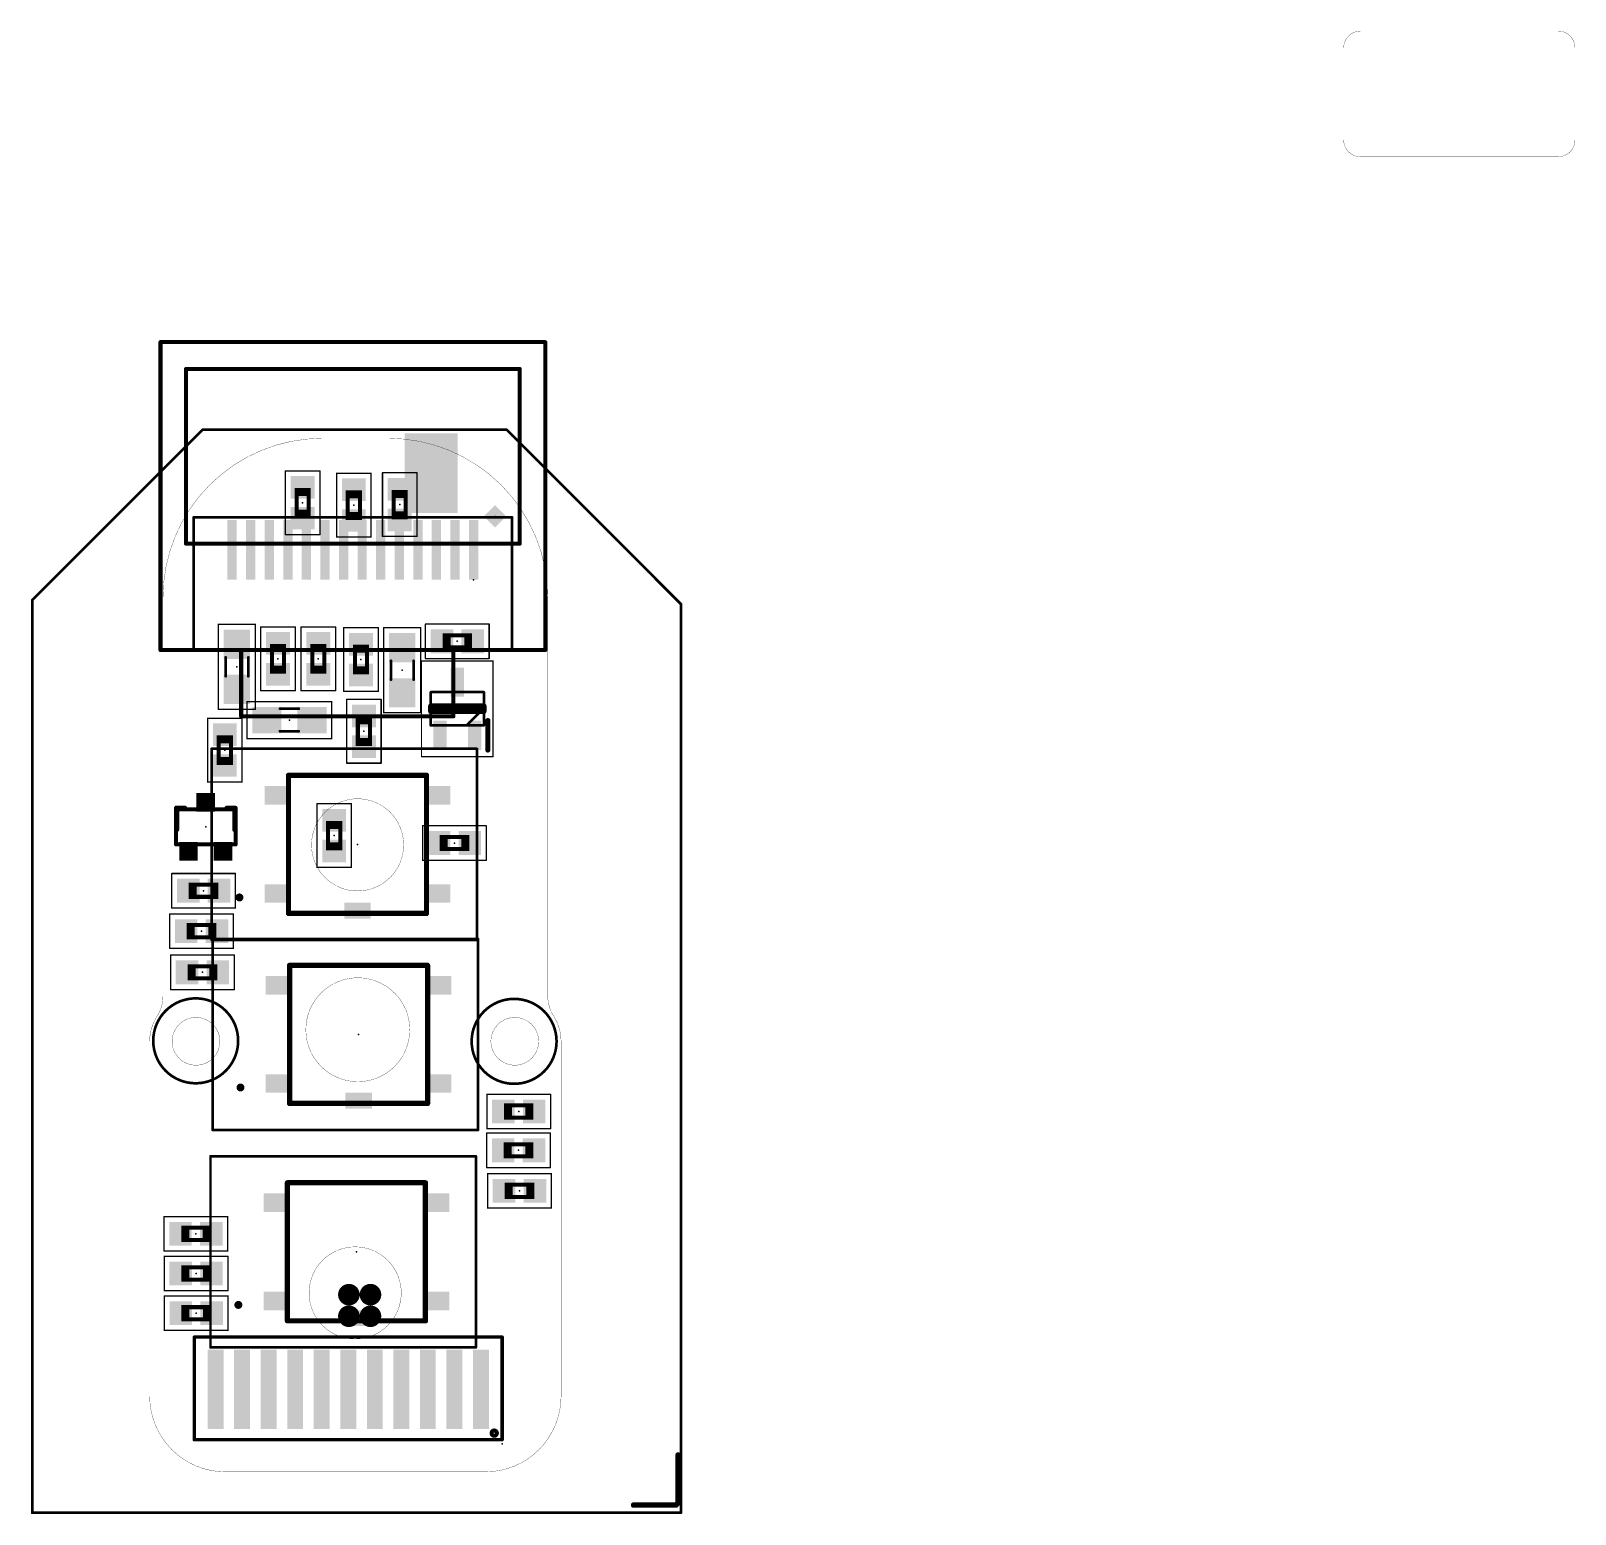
# Model space of a CAD drawing. Extents: x -0.1 to 58.1, y -0.7 to 55.2.
import ezdxf

# ---------------------------------------------------------------- set-up
doc = ezdxf.new("R2010")
doc.units = 0
for name, color, linetype in [('16', 132, 'CONTINUOUS'), ('17', 110, 'CONTINUOUS'), ('20', 53, 'CONTINUOUS'), ('22', 6, 'CONTINUOUS'), ('24', 6, 'CONTINUOUS'), ('40', 132, 'CONTINUOUS'), ('52', 253, 'CONTINUOUS')]:
    doc.layers.add(name, color=color, linetype=linetype)

# ---------------------------------------------------------------- blocks, each defined once
blk = doc.blocks.new('RECT')
blk.add_solid([(-0.5, -0.5), (0.5, -0.5), (-0.5, 0.5), (0.5, 0.5)])
blk = doc.blocks.new('ROUNDP')
at = {"const_width": 0.5}
blk.add_lwpolyline([(0, -0.25, 1), (0, 0.25, 1), (0, -0.25)], format="xyb", dxfattribs=at)

msp = doc.modelspace()

# ---------------------------------------------------------------- linework, layer by layer
at = {"layer": '16', "const_width": 0.1}
for points in [[(-0.03, 33.71), (6.39, 40.13)], [(6.39, 40.13), (17.85, 40.13)], [(17.85, 40.13), (24.42, 33.56)], [(-0.03, -0.67), (-0.03, 33.71)], [(24.42, 33.56), (24.42, -0.67)], [(24.42, -0.67), (-0.03, -0.67)]]:
    msp.add_lwpolyline(points, dxfattribs=at)
at = {"layer": '16', "const_width": 0.05}
for points in [[(6.39, 40.155, 1), (6.39, 40.105)], [(6.4077, 40.1123, 1), (6.3723, 40.1477)], [(17.8677, 40.1477, 1), (17.8323, 40.1123)], [(17.85, 40.105, 1), (17.85, 40.155)], [(-0.005, 33.71, 1), (-0.055, 33.71)], [(-0.0477, 33.7277, 1), (-0.0123, 33.6923)], [(24.445, 33.56, 1), (24.395, 33.56)], [(24.4023, 33.5423, 1), (24.4377, 33.5777)], [(-0.03, -0.645, 1), (-0.03, -0.695)], [(-0.055, -0.67, 1), (-0.005, -0.67)], [(24.395, -0.67, 1), (24.445, -0.67)], [(24.42, -0.695, 1), (24.42, -0.645)]]:
    msp.add_lwpolyline(points, format="xyb", dxfattribs=at)
at = {"layer": '20'}
for points, const_width in [([(10.8984, 39.8076, 0.4142), (4.8984, 33.8076)], 0.01), ([(10.8984, 39.8101, 1), (10.8984, 39.8051)], 0.005), ([(10.8984, 39.8051, 1), (10.8984, 39.8101)], 0.005), ([(19.3984, 33.8076, 0.4142), (13.3984, 39.8076)], 0.01), ([(13.3984, 39.8101, 1), (13.3984, 39.8051)], 0.005), ([(13.3984, 39.8051, 1), (13.3984, 39.8101)], 0.005), ([(4.9009, 33.8076, 1), (4.8959, 33.8076)], 0.005), ([(4.8959, 33.8076, 1), (4.9009, 33.8076)], 0.005), ([(19.4009, 33.8076, 1), (19.3959, 33.8076)], 0.005), ([(19.3959, 33.8076, 1), (19.4009, 33.8076)], 0.005), ([(4.674, 18.0343, 0.1438), (4.8984, 18.7985)], 0.01), ([(4.9009, 18.7985, 1), (4.8959, 18.7985)], 0.005), ([(4.8959, 18.7985, 1), (4.9009, 18.7985)], 0.005), ([(19.3984, 18.7985, 0.1438), (19.6229, 18.0343)], 0.01), ([(19.4009, 18.7985, 1), (19.3959, 18.7985)], 0.005), ([(19.3959, 18.7985, 1), (19.4009, 18.7985)], 0.005), ([(4.674, 18.0343, 0.1438), (4.3968, 17.0908)], 0.01), ([(4.6719, 18.0357, 1), (4.6761, 18.0329)], 0.005), ([(4.6761, 18.0329, 1), (4.6719, 18.0357)], 0.005), ([(6.1416, 16.1908, 1), (6.1416, 17.9908, 1), (6.1416, 16.1908)], 0.01), ([(18.1553, 16.1908, 1), (18.1553, 17.9908, 1), (18.1553, 16.1908)], 0.01), ([(19.9, 17.0908, 0.1438), (19.6229, 18.0343)], 0.01), ([(19.625, 18.0357, 1), (19.6208, 18.0329)], 0.005), ([(19.6208, 18.0329, 1), (19.625, 18.0357)], 0.005), ([(4.3993, 17.0908, 1), (4.3943, 17.0908)], 0.005), ([(4.3943, 17.0908, 1), (4.3993, 17.0908)], 0.005), ([(19.9025, 17.0908, 1), (19.8975, 17.0908)], 0.005), ([(19.8975, 17.0908, 1), (19.9025, 17.0908)], 0.005), ([(4.3968, 3.7224, 0.4142), (7.2468, 0.8724)], 0.01), ([(4.3993, 3.7224, 1), (4.3943, 3.7224)], 0.005), ([(4.3943, 3.7224, 1), (4.3993, 3.7224)], 0.005), ([(17.05, 0.8724, 0.4142), (19.9, 3.7224)], 0.01), ([(19.9025, 3.7224, 1), (19.8975, 3.7224)], 0.005), ([(19.8975, 3.7224, 1), (19.9025, 3.7224)], 0.005), ([(7.2468, 0.8749, 1), (7.2468, 0.8699)], 0.005), ([(7.2468, 0.8699, 1), (7.2468, 0.8749)], 0.005), ([(17.05, 0.8749, 1), (17.05, 0.8699)], 0.005), ([(17.05, 0.8699, 1), (17.05, 0.8749)], 0.005)]:
    msp.add_lwpolyline(points, format="xyb", dxfattribs=dict(at, const_width=const_width))
at = {"layer": '20', "const_width": 0.01}
for points in [[(13.3984, 39.8076), (10.8984, 39.8076)], [(4.8984, 33.8076), (4.8984, 18.7985)], [(19.3984, 18.7985), (19.3984, 33.8076)], [(4.3968, 17.0908), (4.3968, 3.7224)], [(19.9, 3.7224), (19.9, 17.0908)], [(7.2468, 0.8724), (17.05, 0.8724)]]:
    msp.add_lwpolyline(points, dxfattribs=at)
at = {"layer": '22'}
for points, const_width in [([(50.0237, 55.1513, 0.4142), (49.3921, 54.5197)], 0.01), ([(50.0237, 55.1538, 1), (50.0237, 55.1488)], 0.005), ([(50.0237, 55.1488, 1), (50.0237, 55.1538)], 0.005), ([(58.1079, 54.5197, 0.4142), (57.4763, 55.1513)], 0.01), ([(57.4763, 55.1538, 1), (57.4763, 55.1488)], 0.005), ([(57.4763, 55.1488, 1), (57.4763, 55.1538)], 0.005), ([(49.3946, 54.5197, 1), (49.3896, 54.5197)], 0.005), ([(49.3896, 54.5197, 1), (49.3946, 54.5197)], 0.005), ([(58.1104, 54.5197, 1), (58.1054, 54.5197)], 0.005), ([(58.1054, 54.5197, 1), (58.1104, 54.5197)], 0.005), ([(49.3921, 51.0461, 0.4142), (50.0237, 50.4145)], 0.01), ([(49.3946, 51.046, 1), (49.3896, 51.0461)], 0.005), ([(49.3896, 51.0461, 1), (49.3946, 51.0461)], 0.005), ([(57.4763, 50.4145, 0.4142), (58.1079, 51.0461)], 0.01), ([(58.1104, 51.0461, 1), (58.1054, 51.0461)], 0.005), ([(58.1054, 51.0461, 1), (58.1104, 51.0461)], 0.005), ([(50.0237, 50.417, 1), (50.0237, 50.412)], 0.005), ([(50.0237, 50.412, 1), (50.0237, 50.417)], 0.005), ([(57.4763, 50.417, 1), (57.4763, 50.412)], 0.005), ([(57.4763, 50.412, 1), (57.4763, 50.417)], 0.005), ([(14.99, 29.77, 1), (14.99, 29.67)], 0.1), ([(15.04, 29.72, 1), (14.94, 29.72)], 0.1), ([(17.04, 29.72, 1), (16.94, 29.72)], 0.1), ([(16.99, 29.67, 1), (16.99, 29.77)], 0.1), ([(14.99, 29.57, 1), (14.99, 29.47)], 0.1), ([(14.94, 29.52, 1), (15.04, 29.52)], 0.1), ([(16.94, 29.52, 1), (17.04, 29.52)], 0.1), ([(16.99, 29.47, 1), (16.99, 29.57)], 0.1), ([(17.19, 29.17, 1), (17.09, 29.17)], 0.1), ([(17.09, 28.07, 1), (17.19, 28.07)], 0.1), ([(9.6284, 27.1358, 1), (9.6284, 27.0858)], 0.05), ([(9.6284, 27.1358, 1), (9.6284, 27.0858)], 0.05), ([(14.8284, 27.0858, 1), (14.8284, 27.1358)], 0.05), ([(14.8284, 27.0858, 1), (14.8284, 27.1358)], 0.05), ([(12.2305, 22.755, 1), (12.2305, 26.2287, 1), (12.2305, 22.755)], 0.01), ([(5.41, 25.9208, 1), (5.41, 25.8192)], 0.1016), ([(5.4608, 25.87, 1), (5.3592, 25.87)], 0.1016), ([(5.71, 25.8192, 1), (5.71, 25.9208)], 0.1016), ([(7.31, 25.9208, 1), (7.31, 25.8192)], 0.1016), ([(7.6608, 25.87, 1), (7.5592, 25.87)], 0.1016), ([(7.61, 25.8192, 1), (7.61, 25.9208)], 0.1016), ([(5.3592, 25.07, 1), (5.4608, 25.07)], 0.1016), ([(7.5592, 25.07, 1), (7.6608, 25.07)], 0.1016), ([(9.6534, 25.5108, 1), (9.6034, 25.5108)], 0.05), ([(9.6534, 25.5108, 1), (9.6034, 25.5108)], 0.05), ([(14.8534, 25.5108, 1), (14.8034, 25.5108)], 0.05), ([(14.8534, 25.5108, 1), (14.8034, 25.5108)], 0.05), ([(9.6034, 23.5108, 1), (9.6534, 23.5108)], 0.05), ([(9.6034, 23.5108, 1), (9.6534, 23.5108)], 0.05), ([(14.8034, 23.5108, 1), (14.8534, 23.5108)], 0.05), ([(14.8034, 23.5108, 1), (14.8534, 23.5108)], 0.05), ([(7.8284, 22.5108, 1), (7.7284, 22.5108)], 0.2), ([(7.7284, 22.5108, 1), (7.8284, 22.5108)], 0.2), ([(7.7784, 22.5108, 1), (7.6784, 22.5108)], 0.1), ([(7.7284, 22.5608, 1), (7.7284, 22.4608)], 0.1), ([(7.6784, 22.5108, 1), (7.7784, 22.5108)], 0.1), ([(7.8784, 22.5108, 1), (7.7784, 22.5108)], 0.1), ([(7.7784, 22.5108, 1), (7.8784, 22.5108)], 0.1), ([(7.8284, 22.4608, 1), (7.8284, 22.5608)], 0.1), ([(9.7284, 21.9358, 1), (9.7284, 21.8858)], 0.05), ([(9.7284, 21.9358, 1), (9.7284, 21.8858)], 0.05), ([(14.7284, 21.8858, 1), (14.7284, 21.9358)], 0.05), ([(14.7284, 21.8858, 1), (14.7284, 21.9358)], 0.05), ([(9.6684, 19.9758, 1), (9.6684, 19.9258)], 0.05), ([(9.6684, 19.9758, 1), (9.6684, 19.9258)], 0.05), ([(14.8684, 19.9258, 1), (14.8684, 19.9758)], 0.05), ([(14.8684, 19.9258, 1), (14.8684, 19.9758)], 0.05), ([(12.24, 15.5697, 1), (12.24, 19.4855, 1), (12.24, 15.5697)], 0.01), ([(9.6934, 18.3508, 1), (9.6434, 18.3508)], 0.05), ([(9.6934, 18.3508, 1), (9.6434, 18.3508)], 0.05), ([(14.8934, 18.3508, 1), (14.8434, 18.3508)], 0.05), ([(14.8934, 18.3508, 1), (14.8434, 18.3508)], 0.05), ([(9.6434, 16.3508, 1), (9.6934, 16.3508)], 0.05), ([(9.6434, 16.3508, 1), (9.6934, 16.3508)], 0.05), ([(14.8434, 16.3508, 1), (14.8934, 16.3508)], 0.05), ([(14.8434, 16.3508, 1), (14.8934, 16.3508)], 0.05), ([(7.8684, 15.3508, 1), (7.7684, 15.3508)], 0.2), ([(7.7684, 15.3508, 1), (7.8684, 15.3508)], 0.2), ([(7.8184, 15.3508, 1), (7.7184, 15.3508)], 0.1), ([(7.7684, 15.4008, 1), (7.7684, 15.3008)], 0.1), ([(7.7184, 15.3508, 1), (7.8184, 15.3508)], 0.1), ([(7.9184, 15.3508, 1), (7.8184, 15.3508)], 0.1), ([(7.8184, 15.3508, 1), (7.9184, 15.3508)], 0.1), ([(7.8684, 15.3008, 1), (7.8684, 15.4008)], 0.1), ([(9.7684, 14.7758, 1), (9.7684, 14.7258)], 0.05), ([(9.7684, 14.7758, 1), (9.7684, 14.7258)], 0.05), ([(14.7684, 14.7258, 1), (14.7684, 14.7758)], 0.05), ([(14.7684, 14.7258, 1), (14.7684, 14.7758)], 0.05), ([(9.5884, 11.7858, 1), (9.5884, 11.7358)], 0.05), ([(9.5884, 11.7858, 1), (9.5884, 11.7358)], 0.05), ([(14.7884, 11.7358, 1), (14.7884, 11.7858)], 0.05), ([(14.7884, 11.7358, 1), (14.7884, 11.7858)], 0.05), ([(9.6134, 10.1608, 1), (9.5634, 10.1608)], 0.05), ([(9.6134, 10.1608, 1), (9.5634, 10.1608)], 0.05), ([(14.8134, 10.1608, 1), (14.7634, 10.1608)], 0.05), ([(14.8134, 10.1608, 1), (14.7634, 10.1608)], 0.05), ([(12.1395, 5.875, 1), (12.1395, 9.3487, 1), (12.1395, 5.875)], 0.01), ([(9.5634, 8.1608, 1), (9.6134, 8.1608)], 0.05), ([(9.5634, 8.1608, 1), (9.6134, 8.1608)], 0.05), ([(14.7634, 8.1608, 1), (14.8134, 8.1608)], 0.05), ([(14.7634, 8.1608, 1), (14.8134, 8.1608)], 0.05), ([(7.7884, 7.1608, 1), (7.6884, 7.1608)], 0.2), ([(7.6884, 7.1608, 1), (7.7884, 7.1608)], 0.2), ([(7.7384, 7.1608, 1), (7.6384, 7.1608)], 0.1), ([(7.6884, 7.2108, 1), (7.6884, 7.1108)], 0.1), ([(7.6384, 7.1608, 1), (7.7384, 7.1608)], 0.1), ([(7.8384, 7.1608, 1), (7.7384, 7.1608)], 0.1), ([(7.7384, 7.1608, 1), (7.8384, 7.1608)], 0.1), ([(7.7884, 7.1108, 1), (7.7884, 7.2108)], 0.1), ([(9.6884, 6.5858, 1), (9.6884, 6.5358)], 0.05), ([(9.6884, 6.5858, 1), (9.6884, 6.5358)], 0.05), ([(14.6884, 6.5358, 1), (14.6884, 6.5858)], 0.05), ([(14.6884, 6.5358, 1), (14.6884, 6.5858)], 0.05), ([(6.08, 5.9817, 1), (6.08, 5.9183)], 0.0635), ([(6.1117, 5.95, 1), (6.0483, 5.95)], 0.0635), ([(17.7117, 5.95, 1), (17.6483, 5.95)], 0.0635), ([(17.68, 5.9183, 1), (17.68, 5.9817)], 0.0635), ([(17.38, 2.23, 1), (17.38, 2.43, 1), (17.38, 2.23)], 0.1524), ([(6.08, 2.1118, 1), (6.08, 2.0482)], 0.0635), ([(6.0483, 2.08, 1), (6.1117, 2.08)], 0.0635), ([(17.6483, 2.08, 1), (17.7117, 2.08)], 0.0635), ([(17.68, 2.0482, 1), (17.68, 2.1118)], 0.0635)]:
    msp.add_lwpolyline(points, format="xyb", dxfattribs=dict(at, const_width=const_width))
for points, const_width in [([(57.4763, 55.1513), (50.0237, 55.1513)], 0.01), ([(49.3921, 54.5197), (49.3921, 51.0461)], 0.01), ([(58.1079, 51.0461), (58.1079, 54.5197)], 0.01), ([(50.0237, 50.4145), (57.4763, 50.4145)], 0.01), ([(16.99, 29.72), (14.99, 29.72)], 0.2), ([(14.99, 29.72), (14.99, 29.52)], 0.2), ([(16.99, 29.52), (16.99, 29.72)], 0.2), ([(14.99, 29.52), (16.99, 29.52)], 0.2), ([(17.14, 28.07), (17.14, 29.17)], 0.2), ([(9.6284, 27.1108), (14.8284, 27.1108)], 0.1), ([(14.8284, 27.1108), (9.6284, 27.1108)], 0.1), ([(5.71, 25.87), (5.41, 25.87)], 0.2032), ([(5.41, 25.87), (5.41, 25.07)], 0.2032), ([(7.31, 25.87), (7.61, 25.87)], 0.2032), ([(7.61, 25.87), (7.61, 25.07)], 0.2032), ([(9.6284, 23.5108), (9.6284, 25.5108)], 0.1), ([(9.6284, 25.5108), (9.6284, 23.5108)], 0.1), ([(14.8284, 23.5108), (14.8284, 25.5108)], 0.1), ([(14.8284, 25.5108), (14.8284, 23.5108)], 0.1), ([(7.7284, 22.5108), (7.8284, 22.5108)], 0.2), ([(9.7284, 21.9108), (14.7284, 21.9108)], 0.1), ([(14.7284, 21.9108), (9.7284, 21.9108)], 0.1), ([(9.6684, 19.9508), (14.8684, 19.9508)], 0.1), ([(14.8684, 19.9508), (9.6684, 19.9508)], 0.1), ([(9.6684, 16.3508), (9.6684, 18.3508)], 0.1), ([(9.6684, 18.3508), (9.6684, 16.3508)], 0.1), ([(14.8684, 16.3508), (14.8684, 18.3508)], 0.1), ([(14.8684, 18.3508), (14.8684, 16.3508)], 0.1), ([(7.7684, 15.3508), (7.8684, 15.3508)], 0.2), ([(9.7684, 14.7508), (14.7684, 14.7508)], 0.1), ([(14.7684, 14.7508), (9.7684, 14.7508)], 0.1), ([(9.5884, 11.7608), (14.7884, 11.7608)], 0.1), ([(14.7884, 11.7608), (9.5884, 11.7608)], 0.1), ([(9.5884, 8.1608), (9.5884, 10.1608)], 0.1), ([(9.5884, 10.1608), (9.5884, 8.1608)], 0.1), ([(14.7884, 8.1608), (14.7884, 10.1608)], 0.1), ([(14.7884, 10.1608), (14.7884, 8.1608)], 0.1), ([(7.6884, 7.1608), (7.7884, 7.1608)], 0.2), ([(9.6884, 6.5608), (14.6884, 6.5608)], 0.1), ([(14.6884, 6.5608), (9.6884, 6.5608)], 0.1), ([(17.68, 5.95), (6.08, 5.95)], 0.127), ([(6.08, 5.95), (6.08, 2.08)], 0.127), ([(17.68, 2.08), (17.68, 5.95)], 0.127), ([(6.08, 2.08), (17.68, 2.08)], 0.127)]:
    msp.add_lwpolyline(points, dxfattribs=dict(at, const_width=const_width))
at = {"layer": '24'}
for points, const_width in [([(18.054, 36.831), (6.054, 36.831)], 0.1), ([(6.054, 36.831), (6.054, 31.831)], 0.1), ([(18.054, 31.831), (18.054, 36.831)], 0.1), ([(4.804, 31.831), (19.304, 31.831)], 0.1524)]:
    msp.add_lwpolyline(points, dxfattribs=dict(at, const_width=const_width))
for points, const_width in [([(6.054, 36.856, 1), (6.054, 36.806)], 0.05), ([(6.079, 36.831, 1), (6.029, 36.831)], 0.05), ([(18.079, 36.831, 1), (18.029, 36.831)], 0.05), ([(18.054, 36.806, 1), (18.054, 36.856)], 0.05), ([(4.804, 31.8691, 1), (4.804, 31.7929)], 0.0762), ([(6.029, 31.831, 1), (6.079, 31.831)], 0.05), ([(18.029, 31.831, 1), (18.079, 31.831)], 0.05), ([(19.304, 31.7929, 1), (19.304, 31.8691)], 0.0762)]:
    msp.add_lwpolyline(points, format="xyb", dxfattribs=dict(at, const_width=const_width))
for p in [(10.16, 37.38), (12.09, 37.29), (13.82, 37.31), (17.4102, 36.8684), (16.604, 34.481), (15.99, 32.16), (9.23, 31.5), (10.75, 31.5), (12.36, 31.47), (7.68, 31.2), (13.91, 31.07), (9.66, 29.19), (15.99, 29.62), (12.47, 28.77), (7.23, 28.06), (6.51, 25.17), (11.35, 24.84), (12.2284, 24.5108), (15.88, 24.56), (6.43, 22.763), (6.352, 21.24), (6.384, 19.69), (12.2684, 17.3508), (18.305, 14.447), (18.296, 12.986), (18.333, 11.457), (6.14, 9.839), (12.1884, 9.1608), (6.146, 8.344), (6.151, 6.848), (17.68, 1.93)]:
    msp.add_point(p, dxfattribs=at)
at = {"layer": '40', "const_width": 0.0508}
for points in [[(9.51, 38.58), (9.51, 36.18)], [(10.81, 38.58), (9.51, 38.58)], [(10.81, 36.18), (10.81, 38.58)], [(12.74, 38.49), (11.44, 38.49)], [(11.44, 38.49), (11.44, 36.09)], [(12.74, 36.09), (12.74, 38.49)], [(13.17, 38.51), (13.17, 36.11)], [(14.47, 38.51), (13.17, 38.51)], [(14.47, 36.11), (14.47, 38.51)], [(9.51, 36.18), (10.81, 36.18)], [(11.44, 36.09), (12.74, 36.09)], [(13.17, 36.11), (14.47, 36.11)], [(8.38, 32.8), (6.98, 32.8)], [(6.98, 32.8), (6.98, 29.6)], [(8.38, 29.6), (8.38, 32.8)], [(9.88, 32.7), (8.58, 32.7)], [(8.58, 32.7), (8.58, 30.3)], [(9.88, 30.3), (9.88, 32.7)], [(11.4, 32.7), (10.1, 32.7)], [(10.1, 32.7), (10.1, 30.3)], [(11.4, 30.3), (11.4, 32.7)], [(13.01, 32.67), (11.71, 32.67)], [(11.71, 32.67), (11.71, 30.27)], [(13.01, 30.27), (13.01, 32.67)], [(14.61, 32.67), (13.21, 32.67)], [(13.21, 32.67), (13.21, 29.47)], [(14.61, 29.47), (14.61, 32.67)], [(17.19, 32.81), (14.79, 32.81)], [(14.79, 32.81), (14.79, 31.51)], [(17.19, 31.51), (17.19, 32.81)], [(14.79, 31.51), (17.19, 31.51)], [(8.58, 30.3), (9.88, 30.3)], [(10.1, 30.3), (11.4, 30.3)], [(11.71, 30.27), (13.01, 30.27)], [(11.26, 29.89), (8.06, 29.89)], [(8.06, 29.89), (8.06, 28.49)], [(11.26, 28.49), (11.26, 29.89)], [(13.12, 29.97), (11.82, 29.97)], [(11.82, 29.97), (11.82, 27.57)], [(13.12, 27.57), (13.12, 29.97)], [(7.88, 29.26), (6.58, 29.26)], [(6.58, 29.26), (6.58, 26.86)], [(6.98, 29.6), (8.38, 29.6)], [(7.88, 26.86), (7.88, 29.26)], [(13.21, 29.47), (14.61, 29.47)], [(8.06, 28.49), (11.26, 28.49)], [(11.82, 27.57), (13.12, 27.57)], [(6.58, 26.86), (7.88, 26.86)], [(10.7, 26.04), (10.7, 23.64)], [(12, 26.04), (10.7, 26.04)], [(12, 23.64), (12, 26.04)], [(17.08, 25.21), (14.68, 25.21)], [(14.68, 25.21), (14.68, 23.91)], [(17.08, 23.91), (17.08, 25.21)], [(14.68, 23.91), (17.08, 23.91)], [(7.63, 23.413), (5.23, 23.413)], [(5.23, 23.413), (5.23, 22.113)], [(7.63, 22.113), (7.63, 23.413)], [(10.7, 23.64), (12, 23.64)], [(5.23, 22.113), (7.63, 22.113)], [(7.552, 21.89), (5.152, 21.89)], [(5.152, 21.89), (5.152, 20.59)], [(7.552, 20.59), (7.552, 21.89)], [(5.152, 20.59), (7.552, 20.59)], [(7.584, 20.34), (5.184, 20.34)], [(5.184, 20.34), (5.184, 19.04)], [(7.584, 19.04), (7.584, 20.34)], [(5.184, 19.04), (7.584, 19.04)], [(19.505, 15.097), (17.105, 15.097)], [(17.105, 15.097), (17.105, 13.797)], [(19.505, 13.797), (19.505, 15.097)], [(19.496, 13.636), (17.096, 13.636)], [(17.096, 13.636), (17.096, 12.336)], [(17.105, 13.797), (19.505, 13.797)], [(19.496, 12.336), (19.496, 13.636)], [(17.096, 12.336), (19.496, 12.336)], [(19.533, 12.107), (17.133, 12.107)], [(17.133, 12.107), (17.133, 10.807)], [(19.533, 10.807), (19.533, 12.107)], [(7.34, 10.489), (4.94, 10.489)], [(4.94, 10.489), (4.94, 9.189)], [(7.34, 9.189), (7.34, 10.489)], [(17.133, 10.807), (19.533, 10.807)], [(4.94, 9.189), (7.34, 9.189)], [(7.346, 8.994), (4.946, 8.994)], [(4.946, 8.994), (4.946, 7.694)], [(7.346, 7.694), (7.346, 8.994)], [(4.946, 7.694), (7.346, 7.694)], [(7.351, 7.498), (4.951, 7.498)], [(4.951, 7.498), (4.951, 6.198)], [(7.351, 6.198), (7.351, 7.498)], [(4.951, 6.198), (7.351, 6.198)]]:
    msp.add_lwpolyline(points, dxfattribs=at)
at = {"layer": '40', "const_width": 0.0254}
for points in [[(9.5227, 38.58, 1), (9.4973, 38.58)], [(9.51, 38.5927, 1), (9.51, 38.5673)], [(10.8227, 38.58, 1), (10.7973, 38.58)], [(10.81, 38.5673, 1), (10.81, 38.5927)], [(11.44, 38.5027, 1), (11.44, 38.4773)], [(11.4527, 38.49, 1), (11.4273, 38.49)], [(12.7527, 38.49, 1), (12.7273, 38.49)], [(12.74, 38.4773, 1), (12.74, 38.5027)], [(13.1827, 38.51, 1), (13.1573, 38.51)], [(13.17, 38.5227, 1), (13.17, 38.4973)], [(14.4827, 38.51, 1), (14.4573, 38.51)], [(14.47, 38.4973, 1), (14.47, 38.5227)], [(9.51, 36.1927, 1), (9.51, 36.1673)], [(9.4973, 36.18, 1), (9.5227, 36.18)], [(10.7973, 36.18, 1), (10.8227, 36.18)], [(10.81, 36.1673, 1), (10.81, 36.1927)], [(11.44, 36.1027, 1), (11.44, 36.0773)], [(11.4273, 36.09, 1), (11.4527, 36.09)], [(12.7273, 36.09, 1), (12.7527, 36.09)], [(12.74, 36.0773, 1), (12.74, 36.1027)], [(13.17, 36.1227, 1), (13.17, 36.0973)], [(13.1573, 36.11, 1), (13.1827, 36.11)], [(14.4573, 36.11, 1), (14.4827, 36.11)], [(14.47, 36.0973, 1), (14.47, 36.1227)], [(6.98, 32.8127, 1), (6.98, 32.7873)], [(6.9927, 32.8, 1), (6.9673, 32.8)], [(8.3927, 32.8, 1), (8.3673, 32.8)], [(8.38, 32.7873, 1), (8.38, 32.8127)], [(8.58, 32.7127, 1), (8.58, 32.6873)], [(8.5927, 32.7, 1), (8.5673, 32.7)], [(9.8927, 32.7, 1), (9.8673, 32.7)], [(9.88, 32.6873, 1), (9.88, 32.7127)], [(10.1, 32.7127, 1), (10.1, 32.6873)], [(10.1127, 32.7, 1), (10.0873, 32.7)], [(11.4127, 32.7, 1), (11.3873, 32.7)], [(11.4, 32.6873, 1), (11.4, 32.7127)], [(11.71, 32.6827, 1), (11.71, 32.6573)], [(11.7227, 32.67, 1), (11.6973, 32.67)], [(13.0227, 32.67, 1), (12.9973, 32.67)], [(13.01, 32.6573, 1), (13.01, 32.6827)], [(13.21, 32.6827, 1), (13.21, 32.6573)], [(13.2227, 32.67, 1), (13.1973, 32.67)], [(14.6227, 32.67, 1), (14.5973, 32.67)], [(14.61, 32.6573, 1), (14.61, 32.6827)], [(14.79, 32.8227, 1), (14.79, 32.7973)], [(14.8027, 32.81, 1), (14.7773, 32.81)], [(17.2027, 32.81, 1), (17.1773, 32.81)], [(17.19, 32.7973, 1), (17.19, 32.8227)], [(14.79, 31.5227, 1), (14.79, 31.4973)], [(14.7773, 31.51, 1), (14.8027, 31.51)], [(17.1773, 31.51, 1), (17.2027, 31.51)], [(17.19, 31.4973, 1), (17.19, 31.5227)], [(8.58, 30.3127, 1), (8.58, 30.2873)], [(8.5673, 30.3, 1), (8.5927, 30.3)], [(9.8673, 30.3, 1), (9.8927, 30.3)], [(9.88, 30.2873, 1), (9.88, 30.3127)], [(10.1, 30.3127, 1), (10.1, 30.2873)], [(10.0873, 30.3, 1), (10.1127, 30.3)], [(11.3873, 30.3, 1), (11.4127, 30.3)], [(11.4, 30.2873, 1), (11.4, 30.3127)], [(11.71, 30.2827, 1), (11.71, 30.2573)], [(11.6973, 30.27, 1), (11.7227, 30.27)], [(12.9973, 30.27, 1), (13.0227, 30.27)], [(13.01, 30.2573, 1), (13.01, 30.2827)], [(8.06, 29.9027, 1), (8.06, 29.8773)], [(8.0727, 29.89, 1), (8.0473, 29.89)], [(11.2727, 29.89, 1), (11.2473, 29.89)], [(11.26, 29.8773, 1), (11.26, 29.9027)], [(11.82, 29.9827, 1), (11.82, 29.9573)], [(11.8327, 29.97, 1), (11.8073, 29.97)], [(13.1327, 29.97, 1), (13.1073, 29.97)], [(13.12, 29.9573, 1), (13.12, 29.9827)], [(6.58, 29.2727, 1), (6.58, 29.2473)], [(6.5927, 29.26, 1), (6.5673, 29.26)], [(6.98, 29.6127, 1), (6.98, 29.5873)], [(6.9673, 29.6, 1), (6.9927, 29.6)], [(7.8927, 29.26, 1), (7.8673, 29.26)], [(7.88, 29.2473, 1), (7.88, 29.2727)], [(8.3673, 29.6, 1), (8.3927, 29.6)], [(8.38, 29.5873, 1), (8.38, 29.6127)], [(13.21, 29.4827, 1), (13.21, 29.4573)], [(13.1973, 29.47, 1), (13.2227, 29.47)], [(14.5973, 29.47, 1), (14.6227, 29.47)], [(14.61, 29.4573, 1), (14.61, 29.4827)], [(8.06, 28.5027, 1), (8.06, 28.4773)], [(11.26, 28.4773, 1), (11.26, 28.5027)], [(8.0473, 28.49, 1), (8.0727, 28.49)], [(11.2473, 28.49, 1), (11.2727, 28.49)], [(11.82, 27.5827, 1), (11.82, 27.5573)], [(11.8073, 27.57, 1), (11.8327, 27.57)], [(13.1073, 27.57, 1), (13.1327, 27.57)], [(13.12, 27.5573, 1), (13.12, 27.5827)], [(6.58, 26.8727, 1), (6.58, 26.8473)], [(6.5673, 26.86, 1), (6.5927, 26.86)], [(7.8673, 26.86, 1), (7.8927, 26.86)], [(7.88, 26.8473, 1), (7.88, 26.8727)], [(10.7127, 26.04, 1), (10.6873, 26.04)], [(10.7, 26.0527, 1), (10.7, 26.0273)], [(12.0127, 26.04, 1), (11.9873, 26.04)], [(12, 26.0273, 1), (12, 26.0527)], [(14.68, 25.2227, 1), (14.68, 25.1973)], [(14.6927, 25.21, 1), (14.6673, 25.21)], [(17.0927, 25.21, 1), (17.0673, 25.21)], [(17.08, 25.1973, 1), (17.08, 25.2227)], [(14.68, 23.9227, 1), (14.68, 23.8973)], [(14.6673, 23.91, 1), (14.6927, 23.91)], [(17.0673, 23.91, 1), (17.0927, 23.91)], [(17.08, 23.8973, 1), (17.08, 23.9227)], [(5.23, 23.4257, 1), (5.23, 23.4003)], [(5.2427, 23.413, 1), (5.2173, 23.413)], [(7.6427, 23.413, 1), (7.6173, 23.413)], [(7.63, 23.4003, 1), (7.63, 23.4257)], [(10.7, 23.6527, 1), (10.7, 23.6273)], [(10.6873, 23.64, 1), (10.7127, 23.64)], [(11.9873, 23.64, 1), (12.0127, 23.64)], [(12, 23.6273, 1), (12, 23.6527)], [(5.23, 22.1257, 1), (5.23, 22.1003)], [(5.2173, 22.113, 1), (5.2427, 22.113)], [(7.6173, 22.113, 1), (7.6427, 22.113)], [(7.63, 22.1003, 1), (7.63, 22.1257)], [(5.152, 21.9027, 1), (5.152, 21.8773)], [(5.1647, 21.89, 1), (5.1393, 21.89)], [(7.5647, 21.89, 1), (7.5393, 21.89)], [(7.552, 21.8773, 1), (7.552, 21.9027)], [(5.152, 20.6027, 1), (5.152, 20.5773)], [(5.1393, 20.59, 1), (5.1647, 20.59)], [(7.5393, 20.59, 1), (7.5647, 20.59)], [(7.552, 20.5773, 1), (7.552, 20.6027)], [(5.184, 20.3527, 1), (5.184, 20.3273)], [(5.1967, 20.34, 1), (5.1713, 20.34)], [(7.5967, 20.34, 1), (7.5713, 20.34)], [(7.584, 20.3273, 1), (7.584, 20.3527)], [(5.184, 19.0527, 1), (5.184, 19.0273)], [(5.1713, 19.04, 1), (5.1967, 19.04)], [(7.5713, 19.04, 1), (7.5967, 19.04)], [(7.584, 19.0273, 1), (7.584, 19.0527)], [(17.105, 15.1097, 1), (17.105, 15.0843)], [(17.1177, 15.097, 1), (17.0923, 15.097)], [(19.5177, 15.097, 1), (19.4923, 15.097)], [(19.505, 15.0843, 1), (19.505, 15.1097)], [(17.096, 13.6487, 1), (17.096, 13.6233)], [(17.1087, 13.636, 1), (17.0833, 13.636)], [(17.105, 13.8097, 1), (17.105, 13.7843)], [(17.0923, 13.797, 1), (17.1177, 13.797)], [(19.5087, 13.636, 1), (19.4833, 13.636)], [(19.4923, 13.797, 1), (19.5177, 13.797)], [(19.496, 13.6233, 1), (19.496, 13.6487)], [(19.505, 13.7843, 1), (19.505, 13.8097)], [(17.096, 12.3487, 1), (17.096, 12.3233)], [(17.0833, 12.336, 1), (17.1087, 12.336)], [(19.4833, 12.336, 1), (19.5087, 12.336)], [(19.496, 12.3233, 1), (19.496, 12.3487)], [(17.133, 12.1197, 1), (17.133, 12.0943)], [(17.1457, 12.107, 1), (17.1203, 12.107)], [(19.5457, 12.107, 1), (19.5203, 12.107)], [(19.533, 12.0943, 1), (19.533, 12.1197)], [(4.94, 10.5017, 1), (4.94, 10.4763)], [(4.9527, 10.489, 1), (4.9273, 10.489)], [(7.3527, 10.489, 1), (7.3273, 10.489)], [(7.34, 10.4763, 1), (7.34, 10.5017)], [(17.133, 10.8197, 1), (17.133, 10.7943)], [(17.1203, 10.807, 1), (17.1457, 10.807)], [(19.5203, 10.807, 1), (19.5457, 10.807)], [(19.533, 10.7943, 1), (19.533, 10.8197)], [(4.94, 9.2017, 1), (4.94, 9.1763)], [(4.9273, 9.189, 1), (4.9527, 9.189)], [(4.946, 9.0067, 1), (4.946, 8.9813)], [(4.9587, 8.994, 1), (4.9333, 8.994)], [(7.3273, 9.189, 1), (7.3527, 9.189)], [(7.3587, 8.994, 1), (7.3333, 8.994)], [(7.34, 9.1763, 1), (7.34, 9.2017)], [(7.346, 8.9813, 1), (7.346, 9.0067)], [(4.946, 7.7067, 1), (4.946, 7.6813)], [(4.9333, 7.694, 1), (4.9587, 7.694)], [(7.3333, 7.694, 1), (7.3587, 7.694)], [(7.346, 7.6813, 1), (7.346, 7.7067)], [(4.951, 7.5107, 1), (4.951, 7.4853)], [(4.9637, 7.498, 1), (4.9383, 7.498)], [(7.3637, 7.498, 1), (7.3383, 7.498)], [(7.351, 7.4853, 1), (7.351, 7.5107)], [(4.951, 6.2107, 1), (4.951, 6.1853)], [(4.9383, 6.198, 1), (4.9637, 6.198)], [(7.3383, 6.198, 1), (7.3637, 6.198)], [(7.351, 6.1853, 1), (7.351, 6.2107)]]:
    msp.add_lwpolyline(points, format="xyb", dxfattribs=at)
at = {"layer": '52'}
for points, const_width in [([(19.304, 43.431), (4.804, 43.431)], 0.1524), ([(4.804, 43.431), (4.804, 31.831)], 0.1524), ([(19.304, 31.831), (19.304, 43.431)], 0.1524), ([(5.764, 35.841), (5.764, 42.421)], 0.1524), ([(5.764, 42.421), (18.344, 42.421)], 0.1524), ([(18.344, 42.421), (18.344, 35.841)], 0.1524), ([(9.9314, 37.6504), (9.9314, 37.1096)], 0.1524), ([(10.3886, 37.1096), (10.3886, 37.6504)], 0.1524), ([(11.8614, 37.5604), (11.8614, 37.0196)], 0.1524), ([(12.3186, 37.0196), (12.3186, 37.5604)], 0.1524), ([(13.5914, 37.5804), (13.5914, 37.0396)], 0.1524), ([(14.0486, 37.0396), (14.0486, 37.5804)], 0.1524), ([(18.344, 35.841), (5.764, 35.841)], 0.1524), ([(16.2604, 32.3886), (15.7196, 32.3886)], 0.1524), ([(15.7196, 31.9314), (16.2604, 31.9314)], 0.1524), ([(6.054, 31.831), (18.054, 31.831)], 0.1), ([(7.261, 30.844), (7.261, 31.556)], 0.1016), ([(15.844, 31.831), (7.844, 31.831)], 0.1524), ([(7.844, 31.831), (7.844, 29.331)], 0.1524), ([(8.112, 30.844), (8.112, 31.556)], 0.1016), ([(9.0014, 31.7704), (9.0014, 31.2296)], 0.1524), ([(9.4586, 31.2296), (9.4586, 31.7704)], 0.1524), ([(10.5214, 31.7704), (10.5214, 31.2296)], 0.1524), ([(10.9786, 31.2296), (10.9786, 31.7704)], 0.1524), ([(12.1314, 31.7404), (12.1314, 31.1996)], 0.1524), ([(12.5886, 31.1996), (12.5886, 31.7404)], 0.1524), ([(13.491, 30.714), (13.491, 31.426)], 0.1016), ([(14.342, 30.714), (14.342, 31.426)], 0.1016), ([(17.34, 31.42), (14.64, 31.42)], 0.05), ([(14.64, 31.42), (14.64, 27.82)], 0.05), ([(15.844, 29.331), (15.844, 31.831)], 0.1524), ([(17.34, 27.82), (17.34, 31.42)], 0.05), ([(16.99, 30.245), (14.99, 30.245)], 0.1), ([(14.99, 30.245), (14.99, 28.995)], 0.1), ([(16.99, 28.995), (16.99, 30.245)], 0.1), ([(16.34, 28.995), (16.99, 29.645)], 0.1), ([(7.844, 29.331), (15.844, 29.331)], 0.1524), ([(10.016, 29.622), (9.304, 29.622)], 0.1016), ([(12.2414, 29.0404), (12.2414, 28.4996)], 0.1524), ([(12.6986, 28.4996), (12.6986, 29.0404)], 0.1524), ([(10.016, 28.771), (9.304, 28.771)], 0.1016), ([(14.99, 28.995), (16.99, 28.995)], 0.1), ([(16.7284, 28.1108), (6.7284, 28.1108)], 0.1), ([(6.7284, 28.1108), (6.7284, 20.9108)], 0.1), ([(7.0014, 28.3304), (7.0014, 27.7896)], 0.1524), ([(7.4586, 27.7896), (7.4586, 28.3304)], 0.1524), ([(16.7284, 20.9108), (16.7284, 28.1108)], 0.1), ([(14.64, 27.82), (17.34, 27.82)], 0.05), ([(9.6284, 27.1108), (14.8284, 27.1108)], 0.2), ([(9.6284, 21.9108), (9.6284, 27.1108)], 0.2), ([(14.8284, 27.1108), (14.8284, 21.9108)], 0.2), ([(5.3876, 25.8304), (5.3876, 24.5096)], 0.1524), ([(7.6324, 25.8304), (5.3876, 25.8304)], 0.1524), ([(7.6324, 24.5096), (7.6324, 25.8304)], 0.1524), ([(11.1214, 25.1104), (11.1214, 24.5696)], 0.1524), ([(11.5786, 24.5696), (11.5786, 25.1104)], 0.1524), ([(5.3876, 24.5096), (7.6324, 24.5096)], 0.1524), ([(16.1504, 24.7886), (15.6096, 24.7886)], 0.1524), ([(15.6096, 24.3314), (16.1504, 24.3314)], 0.1524), ([(6.7004, 22.9916), (6.1596, 22.9916)], 0.1524), ([(6.1596, 22.5344), (6.7004, 22.5344)], 0.1524), ([(6.6224, 21.4686), (6.0816, 21.4686)], 0.1524), ([(14.8284, 21.9108), (9.6284, 21.9108)], 0.2), ([(6.0816, 21.0114), (6.6224, 21.0114)], 0.1524), ([(6.7284, 20.9108), (16.7284, 20.9108)], 0.1), ([(16.7684, 20.9508), (6.7684, 20.9508)], 0.1), ([(6.7684, 20.9508), (6.7684, 13.7508)], 0.1), ([(16.7684, 13.7508), (16.7684, 20.9508)], 0.1), ([(6.6544, 19.9186), (6.1136, 19.9186)], 0.1524), ([(9.6684, 19.9508), (14.8684, 19.9508)], 0.2), ([(9.6684, 14.7508), (9.6684, 19.9508)], 0.2), ([(14.8684, 19.9508), (14.8684, 14.7508)], 0.2), ([(6.1136, 19.4614), (6.6544, 19.4614)], 0.1524), ([(14.8684, 14.7508), (9.6684, 14.7508)], 0.2), ([(18.5754, 14.6756), (18.0346, 14.6756)], 0.1524), ([(18.0346, 14.2184), (18.5754, 14.2184)], 0.1524), ([(6.7684, 13.7508), (16.7684, 13.7508)], 0.1), ([(16.6884, 12.7608), (6.6884, 12.7608)], 0.1), ([(6.6884, 12.7608), (6.6884, 5.5608)], 0.1), ([(16.6884, 5.5608), (16.6884, 12.7608)], 0.1), ([(18.5664, 13.2146), (18.0256, 13.2146)], 0.1524), ([(18.0256, 12.7574), (18.5664, 12.7574)], 0.1524), ([(9.5884, 11.7608), (14.7884, 11.7608)], 0.2), ([(9.5884, 6.5608), (9.5884, 11.7608)], 0.2), ([(14.7884, 11.7608), (14.7884, 6.5608)], 0.2), ([(18.6034, 11.6856), (18.0626, 11.6856)], 0.1524), ([(18.0626, 11.2284), (18.6034, 11.2284)], 0.1524), ([(6.4104, 10.0676), (5.8696, 10.0676)], 0.1524), ([(5.8696, 9.6104), (6.4104, 9.6104)], 0.1524), ([(6.4164, 8.5726), (5.8756, 8.5726)], 0.1524), ([(5.8756, 8.1154), (6.4164, 8.1154)], 0.1524), ([(6.4214, 7.0766), (5.8806, 7.0766)], 0.1524), ([(5.8806, 6.6194), (6.4214, 6.6194)], 0.1524), ([(14.7884, 6.5608), (9.5884, 6.5608)], 0.2), ([(6.6884, 5.5608), (16.6884, 5.5608)], 0.1), ([(24.31, -0.3), (24.31, 1.51)], 0.2032), ([(22.63, -0.38), (24.23, -0.38)], 0.2032), ([(24.23, -0.38), (24.31, -0.3)], 0.2032)]:
    msp.add_lwpolyline(points, dxfattribs=dict(at, const_width=const_width))
for points, const_width in [([(4.804, 43.4691, 1), (4.804, 43.3929)], 0.0762), ([(4.8421, 43.431, 1), (4.7659, 43.431)], 0.0762), ([(19.3421, 43.431, 1), (19.2659, 43.431)], 0.0762), ([(19.304, 43.3929, 1), (19.304, 43.4691)], 0.0762), ([(5.8021, 42.421, 1), (5.7259, 42.421)], 0.0762), ([(5.764, 42.4591, 1), (5.764, 42.3829)], 0.0762), ([(18.3821, 42.421, 1), (18.3059, 42.421)], 0.0762), ([(18.344, 42.3829, 1), (18.344, 42.4591)], 0.0762), ([(9.9695, 37.6504, 1), (9.8933, 37.6504)], 0.0762), ([(10.4267, 37.6504, 1), (10.3505, 37.6504)], 0.0762), ([(11.8995, 37.5604, 1), (11.8233, 37.5604)], 0.0762), ([(12.3567, 37.5604, 1), (12.2805, 37.5604)], 0.0762), ([(13.6295, 37.5804, 1), (13.5533, 37.5804)], 0.0762), ([(14.0867, 37.5804, 1), (14.0105, 37.5804)], 0.0762), ([(9.8933, 37.1096, 1), (9.9695, 37.1096)], 0.0762), ([(10.3505, 37.1096, 1), (10.4267, 37.1096)], 0.0762), ([(11.8233, 37.0196, 1), (11.8995, 37.0196)], 0.0762), ([(12.2805, 37.0196, 1), (12.3567, 37.0196)], 0.0762), ([(13.5533, 37.0396, 1), (13.6295, 37.0396)], 0.0762), ([(14.0105, 37.0396, 1), (14.0867, 37.0396)], 0.0762), ([(5.764, 35.8791, 1), (5.764, 35.8029)], 0.0762), ([(5.7259, 35.841, 1), (5.8021, 35.841)], 0.0762), ([(18.3059, 35.841, 1), (18.3821, 35.841)], 0.0762), ([(18.344, 35.8029, 1), (18.344, 35.8791)], 0.0762), ([(15.7196, 32.4267, 1), (15.7196, 32.3505)], 0.0762), ([(15.7196, 31.9695, 1), (15.7196, 31.8933)], 0.0762), ([(16.2604, 32.3505, 1), (16.2604, 32.4267)], 0.0762), ([(16.2604, 31.8933, 1), (16.2604, 31.9695)], 0.0762), ([(4.7659, 31.831, 1), (4.8421, 31.831)], 0.0762), ([(6.054, 31.856, 1), (6.054, 31.806)], 0.05), ([(7.2864, 31.556, 1), (7.2356, 31.556)], 0.0508), ([(7.844, 31.8691, 1), (7.844, 31.7929)], 0.0762), ([(7.8821, 31.831, 1), (7.8059, 31.831)], 0.0762), ([(8.1374, 31.556, 1), (8.0866, 31.556)], 0.0508), ([(9.0395, 31.7704, 1), (8.9633, 31.7704)], 0.0762), ([(9.4967, 31.7704, 1), (9.4205, 31.7704)], 0.0762), ([(10.5595, 31.7704, 1), (10.4833, 31.7704)], 0.0762), ([(11.0167, 31.7704, 1), (10.9405, 31.7704)], 0.0762), ([(12.1695, 31.7404, 1), (12.0933, 31.7404)], 0.0762), ([(12.6267, 31.7404, 1), (12.5505, 31.7404)], 0.0762), ([(13.5164, 31.426, 1), (13.4656, 31.426)], 0.0508), ([(14.3674, 31.426, 1), (14.3166, 31.426)], 0.0508), ([(14.64, 31.4325, 1), (14.64, 31.4075)], 0.025), ([(14.6525, 31.42, 1), (14.6275, 31.42)], 0.025), ([(15.8821, 31.831, 1), (15.8059, 31.831)], 0.0762), ([(15.844, 31.7929, 1), (15.844, 31.8691)], 0.0762), ([(17.3525, 31.42, 1), (17.3275, 31.42)], 0.025), ([(17.34, 31.4075, 1), (17.34, 31.4325)], 0.025), ([(18.054, 31.806, 1), (18.054, 31.856)], 0.05), ([(19.2659, 31.831, 1), (19.3421, 31.831)], 0.0762), ([(7.2356, 30.844, 1), (7.2864, 30.844)], 0.0508), ([(8.0866, 30.844, 1), (8.1374, 30.844)], 0.0508), ([(8.9633, 31.2296, 1), (9.0395, 31.2296)], 0.0762), ([(9.4205, 31.2296, 1), (9.4967, 31.2296)], 0.0762), ([(10.4833, 31.2296, 1), (10.5595, 31.2296)], 0.0762), ([(10.9405, 31.2296, 1), (11.0167, 31.2296)], 0.0762), ([(12.0933, 31.1996, 1), (12.1695, 31.1996)], 0.0762), ([(12.5505, 31.1996, 1), (12.6267, 31.1996)], 0.0762), ([(13.4656, 30.714, 1), (13.5164, 30.714)], 0.0508), ([(14.3166, 30.714, 1), (14.3674, 30.714)], 0.0508), ([(14.99, 30.27, 1), (14.99, 30.22)], 0.05), ([(15.015, 30.245, 1), (14.965, 30.245)], 0.05), ([(17.015, 30.245, 1), (16.965, 30.245)], 0.05), ([(16.99, 30.22, 1), (16.99, 30.27)], 0.05), ([(17.0077, 29.6273, 1), (16.9723, 29.6627)], 0.05), ([(7.844, 29.3691, 1), (7.844, 29.2929)], 0.0762), ([(7.8059, 29.331, 1), (7.8821, 29.331)], 0.0762), ([(9.304, 29.6474, 1), (9.304, 29.5966)], 0.0508), ([(10.016, 29.5966, 1), (10.016, 29.6474)], 0.0508), ([(12.2795, 29.0404, 1), (12.2033, 29.0404)], 0.0762), ([(12.7367, 29.0404, 1), (12.6605, 29.0404)], 0.0762), ([(15.8059, 29.331, 1), (15.8821, 29.331)], 0.0762), ([(15.844, 29.2929, 1), (15.844, 29.3691)], 0.0762), ([(9.304, 28.7964, 1), (9.304, 28.7456)], 0.0508), ([(10.016, 28.7456, 1), (10.016, 28.7964)], 0.0508), ([(12.2033, 28.4996, 1), (12.2795, 28.4996)], 0.0762), ([(12.6605, 28.4996, 1), (12.7367, 28.4996)], 0.0762), ([(14.99, 29.02, 1), (14.99, 28.97)], 0.05), ([(14.965, 28.995, 1), (15.015, 28.995)], 0.05), ([(16.3223, 29.0127, 1), (16.3577, 28.9773)], 0.05), ([(16.965, 28.995, 1), (17.015, 28.995)], 0.05), ([(16.99, 28.97, 1), (16.99, 29.02)], 0.05), ([(6.7284, 28.1358, 1), (6.7284, 28.0858)], 0.05), ([(6.7534, 28.1108, 1), (6.7034, 28.1108)], 0.05), ([(7.0395, 28.3304, 1), (6.9633, 28.3304)], 0.0762), ([(7.4967, 28.3304, 1), (7.4205, 28.3304)], 0.0762), ([(16.7534, 28.1108, 1), (16.7034, 28.1108)], 0.05), ([(16.7284, 28.0858, 1), (16.7284, 28.1358)], 0.05), ([(6.9633, 27.7896, 1), (7.0395, 27.7896)], 0.0762), ([(7.4205, 27.7896, 1), (7.4967, 27.7896)], 0.0762), ([(14.64, 27.8325, 1), (14.64, 27.8075)], 0.025), ([(14.6275, 27.82, 1), (14.6525, 27.82)], 0.025), ([(17.3275, 27.82, 1), (17.3525, 27.82)], 0.025), ([(17.34, 27.8075, 1), (17.34, 27.8325)], 0.025), ([(9.6284, 27.1608, 1), (9.6284, 27.0608)], 0.1), ([(9.6784, 27.1108, 1), (9.5784, 27.1108)], 0.1), ([(14.8784, 27.1108, 1), (14.7784, 27.1108)], 0.1), ([(14.8284, 27.0608, 1), (14.8284, 27.1608)], 0.1), ([(5.4257, 25.8304, 1), (5.3495, 25.8304)], 0.0762), ([(5.3876, 25.8685, 1), (5.3876, 25.7923)], 0.0762), ([(7.6705, 25.8304, 1), (7.5943, 25.8304)], 0.0762), ([(7.6324, 25.7923, 1), (7.6324, 25.8685)], 0.0762), ([(11.1595, 25.1104, 1), (11.0833, 25.1104)], 0.0762), ([(11.6167, 25.1104, 1), (11.5405, 25.1104)], 0.0762), ([(5.3876, 24.5477, 1), (5.3876, 24.4715)], 0.0762), ([(5.3495, 24.5096, 1), (5.4257, 24.5096)], 0.0762), ([(7.5943, 24.5096, 1), (7.6705, 24.5096)], 0.0762), ([(7.6324, 24.4715, 1), (7.6324, 24.5477)], 0.0762), ([(11.0833, 24.5696, 1), (11.1595, 24.5696)], 0.0762), ([(11.5405, 24.5696, 1), (11.6167, 24.5696)], 0.0762), ([(15.6096, 24.8267, 1), (15.6096, 24.7505)], 0.0762), ([(16.1504, 24.7505, 1), (16.1504, 24.8267)], 0.0762), ([(15.6096, 24.3695, 1), (15.6096, 24.2933)], 0.0762), ([(16.1504, 24.2933, 1), (16.1504, 24.3695)], 0.0762), ([(6.1596, 23.0297, 1), (6.1596, 22.9535)], 0.0762), ([(6.7004, 22.9535, 1), (6.7004, 23.0297)], 0.0762), ([(6.1596, 22.5725, 1), (6.1596, 22.4963)], 0.0762), ([(6.7004, 22.4963, 1), (6.7004, 22.5725)], 0.0762), ([(6.0816, 21.5067, 1), (6.0816, 21.4305)], 0.0762), ([(6.6224, 21.4305, 1), (6.6224, 21.5067)], 0.0762), ([(9.6284, 21.9608, 1), (9.6284, 21.8608)], 0.1), ([(9.5784, 21.9108, 1), (9.6784, 21.9108)], 0.1), ([(14.7784, 21.9108, 1), (14.8784, 21.9108)], 0.1), ([(14.8284, 21.8608, 1), (14.8284, 21.9608)], 0.1), ([(6.0816, 21.0495, 1), (6.0816, 20.9733)], 0.0762), ([(6.6224, 20.9733, 1), (6.6224, 21.0495)], 0.0762), ([(6.7284, 20.9358, 1), (6.7284, 20.8858)], 0.05), ([(6.7684, 20.9758, 1), (6.7684, 20.9258)], 0.05), ([(6.7934, 20.9508, 1), (6.7434, 20.9508)], 0.05), ([(16.7284, 20.8858, 1), (16.7284, 20.9358)], 0.05), ([(16.7934, 20.9508, 1), (16.7434, 20.9508)], 0.05), ([(16.7684, 20.9258, 1), (16.7684, 20.9758)], 0.05), ([(6.7034, 20.9108, 1), (6.7534, 20.9108)], 0.05), ([(16.7034, 20.9108, 1), (16.7534, 20.9108)], 0.05), ([(6.1136, 19.9567, 1), (6.1136, 19.8805)], 0.0762), ([(6.6544, 19.8805, 1), (6.6544, 19.9567)], 0.0762), ([(9.6684, 20.0008, 1), (9.6684, 19.9008)], 0.1), ([(9.7184, 19.9508, 1), (9.6184, 19.9508)], 0.1), ([(14.9184, 19.9508, 1), (14.8184, 19.9508)], 0.1), ([(14.8684, 19.9008, 1), (14.8684, 20.0008)], 0.1), ([(6.1136, 19.4995, 1), (6.1136, 19.4233)], 0.0762), ([(6.6544, 19.4233, 1), (6.6544, 19.4995)], 0.0762), ([(6.13, 15.51, 1), (6.13, 18.71, 1), (6.13, 15.51)], 0.1), ([(18.13, 15.49, 1), (18.13, 18.69, 1), (18.13, 15.49)], 0.1), ([(9.6684, 14.8008, 1), (9.6684, 14.7008)], 0.1), ([(9.6184, 14.7508, 1), (9.7184, 14.7508)], 0.1), ([(14.8184, 14.7508, 1), (14.9184, 14.7508)], 0.1), ([(14.8684, 14.7008, 1), (14.8684, 14.8008)], 0.1), ([(18.0346, 14.7137, 1), (18.0346, 14.6375)], 0.0762), ([(18.5754, 14.6375, 1), (18.5754, 14.7137)], 0.0762), ([(18.0346, 14.2565, 1), (18.0346, 14.1803)], 0.0762), ([(18.5754, 14.1803, 1), (18.5754, 14.2565)], 0.0762), ([(6.7684, 13.7758, 1), (6.7684, 13.7258)], 0.05), ([(6.7434, 13.7508, 1), (6.7934, 13.7508)], 0.05), ([(16.7434, 13.7508, 1), (16.7934, 13.7508)], 0.05), ([(16.7684, 13.7258, 1), (16.7684, 13.7758)], 0.05), ([(6.6884, 12.7858, 1), (6.6884, 12.7358)], 0.05), ([(6.7134, 12.7608, 1), (6.6634, 12.7608)], 0.05), ([(16.7134, 12.7608, 1), (16.6634, 12.7608)], 0.05), ([(16.6884, 12.7358, 1), (16.6884, 12.7858)], 0.05), ([(18.0256, 13.2527, 1), (18.0256, 13.1765)], 0.0762), ([(18.0256, 12.7955, 1), (18.0256, 12.7193)], 0.0762), ([(18.5664, 13.1765, 1), (18.5664, 13.2527)], 0.0762), ([(18.5664, 12.7193, 1), (18.5664, 12.7955)], 0.0762), ([(9.5884, 11.8108, 1), (9.5884, 11.7108)], 0.1), ([(9.6384, 11.7608, 1), (9.5384, 11.7608)], 0.1), ([(14.8384, 11.7608, 1), (14.7384, 11.7608)], 0.1), ([(14.7884, 11.7108, 1), (14.7884, 11.8108)], 0.1), ([(18.0626, 11.7237, 1), (18.0626, 11.6475)], 0.0762), ([(18.6034, 11.6475, 1), (18.6034, 11.7237)], 0.0762), ([(18.0626, 11.2665, 1), (18.0626, 11.1903)], 0.0762), ([(18.6034, 11.1903, 1), (18.6034, 11.2665)], 0.0762), ([(5.8696, 10.1057, 1), (5.8696, 10.0295)], 0.0762), ([(6.4104, 10.0295, 1), (6.4104, 10.1057)], 0.0762), ([(5.8696, 9.6485, 1), (5.8696, 9.5723)], 0.0762), ([(6.4104, 9.5723, 1), (6.4104, 9.6485)], 0.0762), ([(5.8756, 8.6107, 1), (5.8756, 8.5345)], 0.0762), ([(5.8756, 8.1535, 1), (5.8756, 8.0773)], 0.0762), ([(6.4164, 8.5345, 1), (6.4164, 8.6107)], 0.0762), ([(6.4164, 8.0773, 1), (6.4164, 8.1535)], 0.0762), ([(5.8806, 7.1147, 1), (5.8806, 7.0385)], 0.0762), ([(6.4214, 7.0385, 1), (6.4214, 7.1147)], 0.0762), ([(5.8806, 6.6575, 1), (5.8806, 6.5813)], 0.0762), ([(6.4214, 6.5813, 1), (6.4214, 6.6575)], 0.0762), ([(9.5884, 6.6108, 1), (9.5884, 6.5108)], 0.1), ([(9.5384, 6.5608, 1), (9.6384, 6.5608)], 0.1), ([(14.7384, 6.5608, 1), (14.8384, 6.5608)], 0.1), ([(14.7884, 6.5108, 1), (14.7884, 6.6108)], 0.1), ([(6.6884, 5.5858, 1), (6.6884, 5.5358)], 0.05), ([(6.6634, 5.5608, 1), (6.7134, 5.5608)], 0.05), ([(16.6634, 5.5608, 1), (16.7134, 5.5608)], 0.05), ([(16.6884, 5.5358, 1), (16.6884, 5.5858)], 0.05), ([(24.3608, 1.51, 1), (24.2592, 1.51)], 0.1016), ([(22.63, -0.3292, 1), (22.63, -0.4308)], 0.1016), ([(24.1941, -0.3441, 1), (24.2659, -0.4159)], 0.1016), ([(24.23, -0.4308, 1), (24.23, -0.3292)], 0.1016), ([(24.2592, -0.3, 1), (24.3608, -0.3)], 0.1016), ([(24.3459, -0.3359, 1), (24.2741, -0.2641)], 0.1016)]:
    msp.add_lwpolyline(points, format="xyb", dxfattribs=dict(at, const_width=const_width))

# ---------------------------------------------------------------- block references
at = {"layer": '16'}
for p, xscale, yscale in [((15, 38.5), 2, 3), ((15.41, 32.16), 0.85, 0.9), ((16.57, 32.16), 0.85, 0.9), ((15.3, 24.56), 0.85, 0.9), ((16.46, 24.56), 0.85, 0.9), ((5.804, 19.69), 0.85, 0.9), ((6.964, 19.69), 0.85, 0.9), ((17.716, 12.986), 0.85, 0.9), ((18.876, 12.986), 0.85, 0.9), ((5.56, 9.839), 0.85, 0.9), ((6.72, 9.839), 0.85, 0.9)]:
    msp.add_blockref('RECT', p, dxfattribs=dict(at, xscale=xscale, yscale=yscale))
for p, xscale, yscale, rotation in [((10.16, 37.96), 0.85, 0.9, 270), ((12.09, 37.87), 0.85, 0.9, 90), ((13.82, 37.89), 0.85, 0.9, 270), ((17.4102, 36.8684), 0.5996, 0.5996, 135), ((7.504, 35.606), 2.25, 0.35, 90), ((8.204, 35.606), 2.25, 0.35, 90), ((8.904, 35.606), 2.25, 0.35, 90), ((9.604, 35.606), 2.25, 0.35, 90), ((10.16, 36.8), 0.85, 0.9, 270), ((10.304, 35.606), 2.25, 0.35, 90), ((11.004, 35.606), 2.25, 0.35, 90), ((11.704, 35.606), 2.25, 0.35, 90), ((12.09, 36.71), 0.85, 0.9, 90), ((12.404, 35.606), 2.25, 0.35, 90), ((13.104, 35.606), 2.25, 0.35, 90), ((13.82, 36.73), 0.85, 0.9, 270), ((13.804, 35.606), 2.25, 0.35, 90), ((14.504, 35.606), 2.25, 0.35, 90), ((15.204, 35.606), 2.25, 0.35, 90), ((15.904, 35.606), 2.25, 0.35, 90), ((16.604, 35.606), 2.25, 0.35, 90), ((9.23, 32.08), 0.85, 0.9, 90), ((10.75, 32.08), 0.85, 0.9, 90), ((12.36, 32.05), 0.85, 0.9, 90), ((9.23, 30.92), 0.85, 0.9, 90), ((10.75, 30.92), 0.85, 0.9, 90), ((12.36, 30.89), 0.85, 0.9, 90), ((15.99, 30.62), 1.1, 0.5, 90), ((12.47, 29.35), 0.85, 0.9, 90), ((15.34, 28.62), 1.1, 0.5, 90), ((16.64, 28.62), 1.1, 0.5, 90), ((7.23, 28.64), 0.85, 0.9, 90), ((12.47, 28.19), 0.85, 0.9, 90), ((7.23, 27.48), 0.85, 0.9, 90), ((6.51, 26.095), 0.7, 0.7, 180), ((11.35, 25.42), 0.85, 0.9, 270), ((5.86, 24.245), 0.7, 0.7, 180), ((7.16, 24.245), 0.7, 0.7, 180), ((11.35, 24.26), 0.85, 0.9, 270), ((5.85, 22.763), 0.85, 0.9, 180), ((7.01, 22.763), 0.85, 0.9, 180), ((5.772, 21.24), 0.85, 0.9, 180), ((6.932, 21.24), 0.85, 0.9, 180), ((17.725, 14.447), 0.85, 0.9, 180), ((18.885, 14.447), 0.85, 0.9, 180), ((17.753, 11.457), 0.85, 0.9, 180), ((18.913, 11.457), 0.85, 0.9, 180), ((5.566, 8.344), 0.85, 0.9, 180), ((6.726, 8.344), 0.85, 0.9, 180), ((5.571, 6.848), 0.85, 0.9, 180), ((6.731, 6.848), 0.85, 0.9, 180), ((6.88, 3.98), 0.6, 3, 180), ((7.88, 3.98), 0.6, 3, 180), ((8.88, 3.98), 0.6, 3, 180), ((9.88, 3.98), 0.6, 3, 180), ((10.88, 3.98), 0.6, 3, 180), ((11.88, 3.98), 0.6, 3, 180), ((12.88, 3.98), 0.6, 3, 180), ((13.88, 3.98), 0.6, 3, 180), ((14.88, 3.98), 0.6, 3, 180), ((15.88, 3.98), 0.6, 3, 180), ((16.88, 3.98), 0.6, 3, 180)]:
    msp.add_blockref('RECT', p, dxfattribs=dict(at, xscale=xscale, yscale=yscale, rotation=rotation))
at = {"layer": '16', "xscale": 1.1}
for p, rotation in [((7.68, 32.05), 90), ((13.91, 31.92), 90), ((7.68, 30.35), 90), ((13.91, 30.22), 90), ((8.81, 29.19), 180), ((10.51, 29.19), 180)]:
    msp.add_blockref('RECT', p, dxfattribs=dict(at, rotation=rotation))
at = {"layer": '16'}
for p, yscale in [((9.2284, 26.3608), 0.7), ((15.2284, 26.3608), 0.7), ((9.2284, 22.6608), 0.7), ((15.2284, 22.6608), 0.7), ((12.2284, 22.0108), 0.6), ((9.2684, 19.2008), 0.7), ((15.2684, 19.2008), 0.7), ((9.2684, 15.5008), 0.7), ((15.2684, 15.5008), 0.7), ((12.2684, 14.8508), 0.6), ((9.1884, 11.0108), 0.7), ((15.1884, 11.0108), 0.7), ((9.1884, 7.3108), 0.7), ((15.1884, 7.3108), 0.7), ((12.1884, 6.6608), 0.6)]:
    msp.add_blockref('RECT', p, dxfattribs=dict(at, yscale=yscale))
at = {"layer": '17', "xscale": 0.8128, "yscale": 0.8128, "rotation": 180}
for p in [(11.9036, 7.5464), (12.7164, 7.5464), (11.9036, 6.7336), (12.7164, 6.7336)]:
    msp.add_blockref('ROUNDP', p, dxfattribs=at)
at = {"layer": '52'}
for p, xscale, yscale, rotation in [((10.16, 37.784), 0.3, 0.6096, 270), ((12.09, 37.6988), 0.3, 0.6096, 90), ((13.82, 37.714), 0.3, 0.6096, 270), ((10.16, 36.9712), 0.3, 0.6096, 270), ((12.09, 36.886), 0.3, 0.6096, 90), ((13.82, 36.9012), 0.3, 0.6096, 270), ((7.6851, 31.7803), 0.5001, 0.95, 90), ((9.23, 31.9088), 0.3, 0.6096, 90), ((10.75, 31.9088), 0.3, 0.6096, 90), ((12.36, 31.8788), 0.3, 0.6096, 90), ((13.9151, 31.6502), 0.5001, 0.95, 90), ((7.6851, 30.6119), 0.5001, 0.95, 90), ((9.23, 31.096), 0.3, 0.6096, 90), ((10.75, 31.096), 0.3, 0.6096, 90), ((12.36, 31.066), 0.3, 0.6096, 90), ((13.9151, 30.4819), 0.5001, 0.95, 90), ((9.0798, 29.1951), 0.5001, 0.95, 180), ((10.2482, 29.1951), 0.5001, 0.95, 180), ((12.47, 29.1788), 0.3, 0.6096, 90), ((7.23, 28.4688), 0.3, 0.6096, 90), ((12.47, 28.366), 0.3, 0.6096, 90), ((7.23, 27.656), 0.3, 0.6096, 90), ((11.35, 25.244), 0.3, 0.6096, 270), ((11.35, 24.4312), 0.3, 0.6096, 270), ((6.0212, 22.763), 0.3, 0.6096, 180), ((6.834, 22.763), 0.3, 0.6096, 180), ((5.9432, 21.24), 0.3, 0.6096, 180), ((6.756, 21.24), 0.3, 0.6096, 180), ((17.8962, 14.447), 0.3, 0.6096, 180), ((18.709, 14.447), 0.3, 0.6096, 180), ((17.9242, 11.457), 0.3, 0.6096, 180), ((18.737, 11.457), 0.3, 0.6096, 180), ((5.7372, 8.344), 0.3, 0.6096, 180), ((6.55, 8.344), 0.3, 0.6096, 180), ((5.7422, 6.848), 0.3, 0.6096, 180), ((6.555, 6.848), 0.3, 0.6096, 180)]:
    msp.add_blockref('RECT', p, dxfattribs=dict(at, xscale=xscale, yscale=yscale, rotation=rotation))
at = {"layer": '52', "xscale": 0.3, "yscale": 0.6096}
for p in [(15.586, 32.16), (16.3988, 32.16), (15.476, 24.56), (16.2888, 24.56), (5.98, 19.69), (6.7928, 19.69), (17.892, 12.986), (18.7048, 12.986), (5.736, 9.839), (6.5488, 9.839)]:
    msp.add_blockref('RECT', p, dxfattribs=at)

doc.saveas('drawing.dxf')
